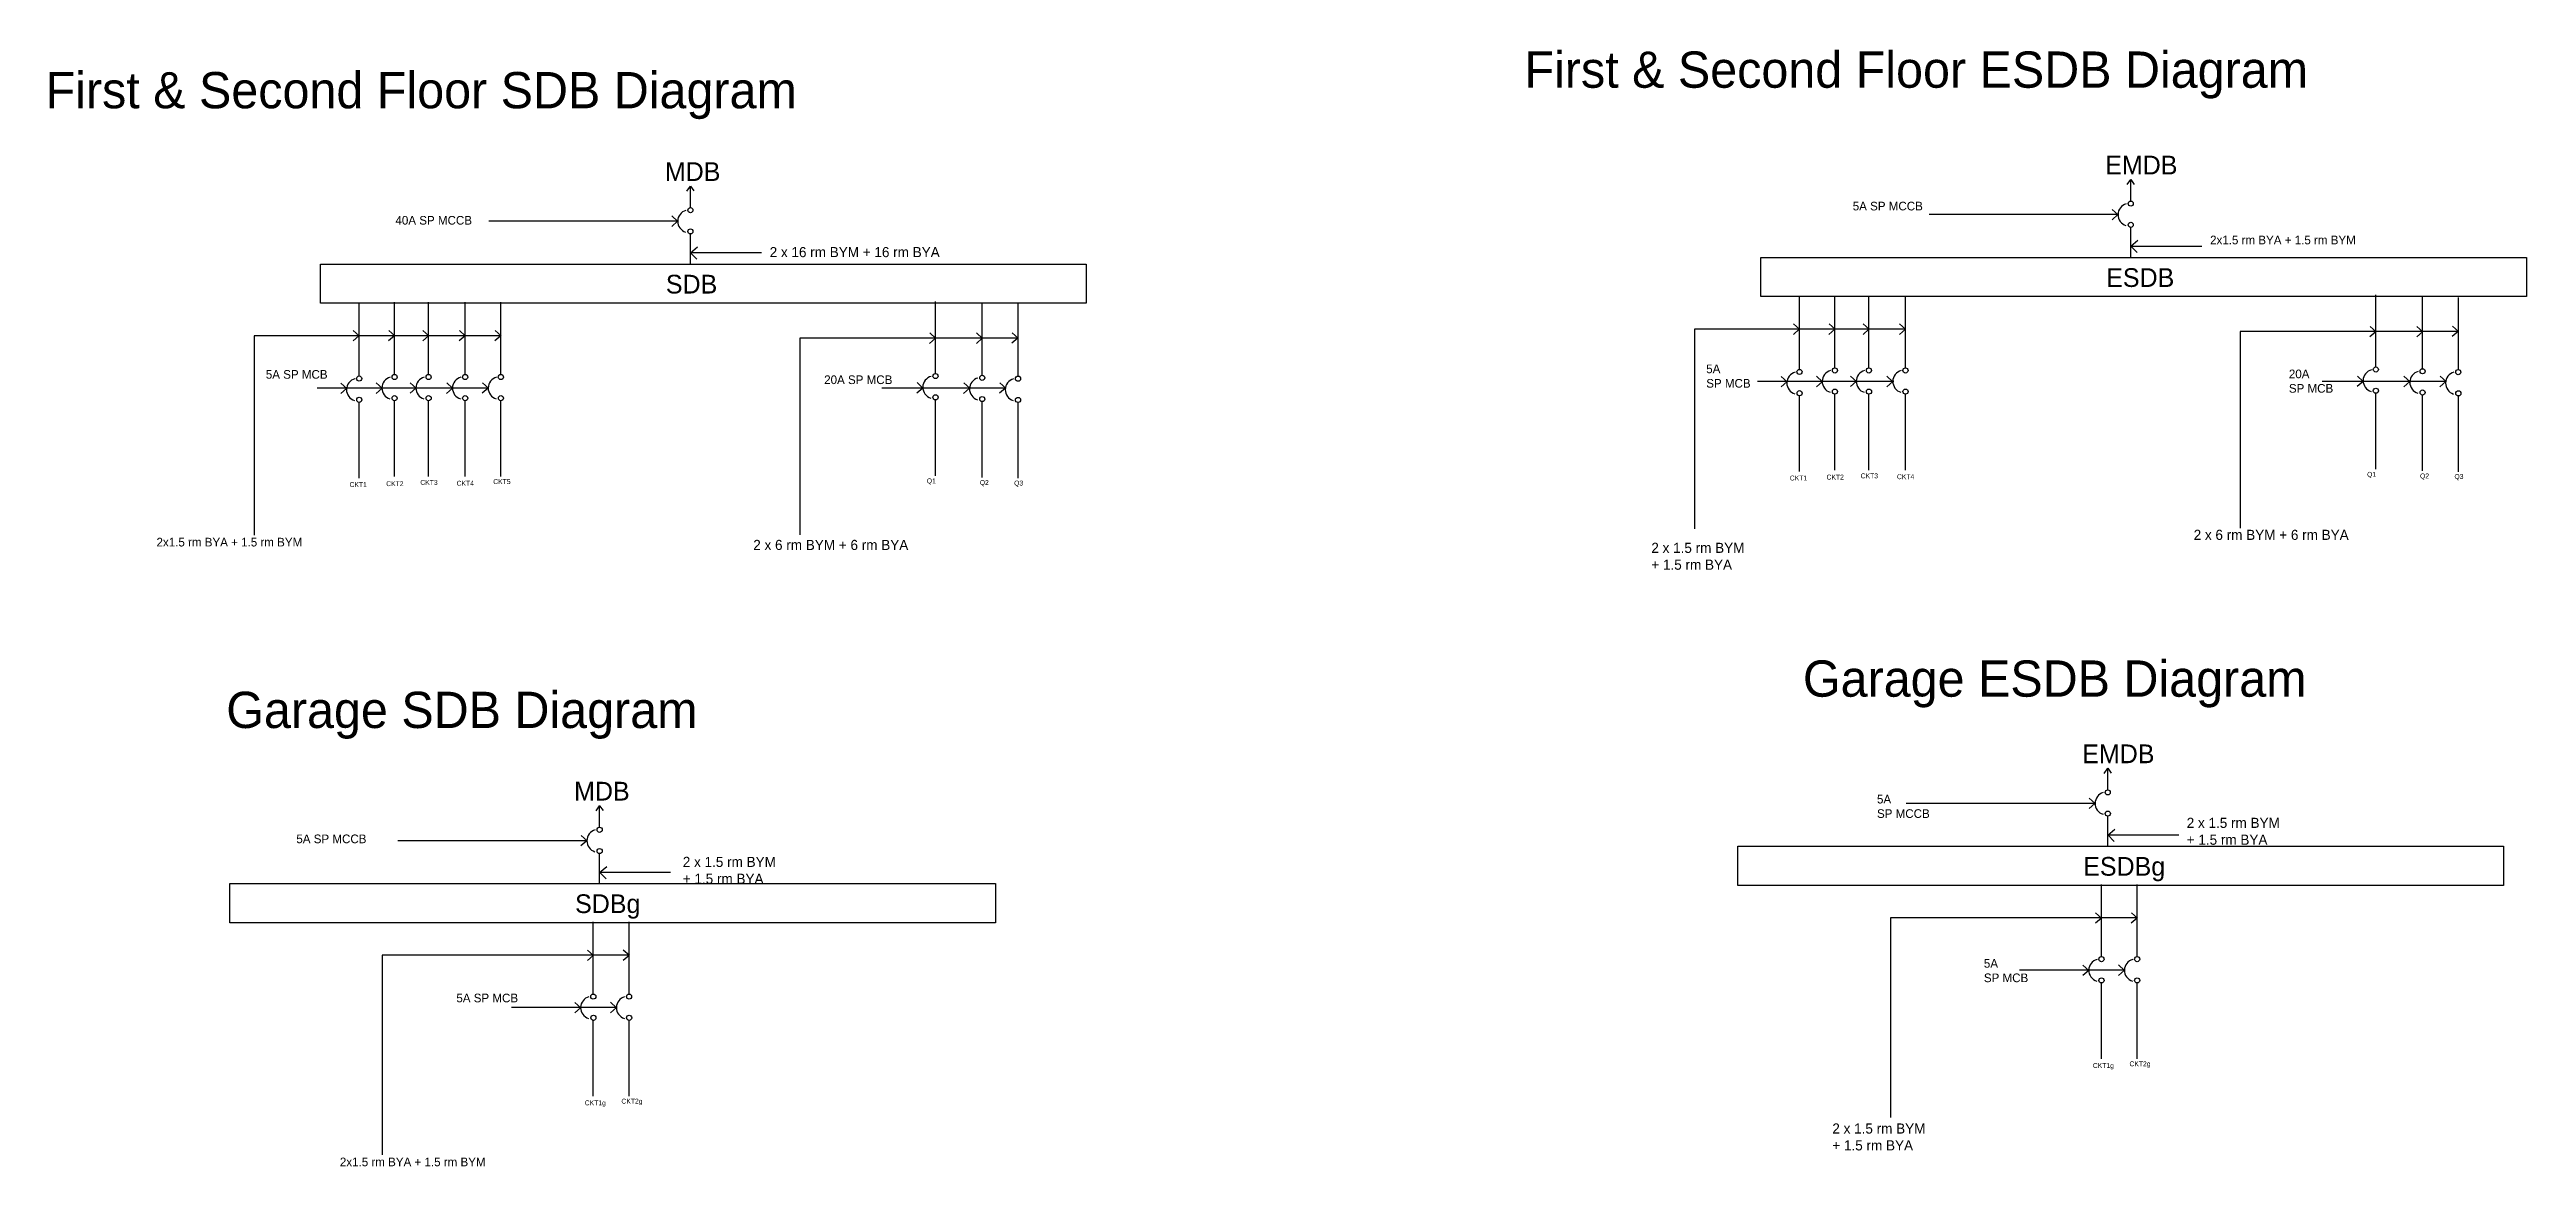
# Model space of a CAD drawing. Header units: inches. Extents: x -1380 to -106, y -233 to 422.
# Drawn here: x -430.1 to -105.6, y 266.1 to 412.3 of the extents above; entities that cross this region are included whole.
import ezdxf

# ---------------------------------------------------------------- set-up
doc = ezdxf.new("R2010")
doc.units = ezdxf.units.IN
doc.header["$MEASUREMENT"] = 0

msp = doc.modelspace()

# ---------------------------------------------------------------- texts
at = {"attachment_point": 1}
for s, insert, char_height, width in [('First & Second Floor ESDB Diagram', (-236.86, 412.09), 4.7466, 353.4069), ('First & Second Floor SDB Diagram', (-430.58, 409.4), 4.7466, 353.4069), ('MDB', (-349.46, 397.59), 2.45, 150.4824), ('EMDB', (-160.79, 398.45), 2.45, 150.4824), ('40A SP MCCB', (-384.75, 390.56), 1.134, 84.4338), ('5A SP MCCB', (-193.86, 392.42), 1.134, 84.4338), ('{\\H1.167x;2 x 16 rm BYM + 16 rm BYA}', (-335.73, 386.49), 1.134, 84.4338), ('2x1.5 rm BYA + 1.5 rm BYM', (-147.05, 387.98), 1.134, 84.4338), ('SDB', (-349.33, 382.86), 2.45, 150.4824), ('ESDB', (-160.66, 383.72), 2.45, 150.4824), ('5A SP MCB ', (-401.73, 370.39), 1.134, 84.4338), ('5A\\PSP MCB ', (-213.05, 371.11), 1.134, 84.4338), ('20A\\PSP MCB ', (-136.73, 370.45), 1.134, 84.4338), ('20A SP MCB ', (-328.59, 369.69), 1.134, 84.4338), ('Q1', (-126.48, 357.06), 0.644, 11.0755), ('CKT1', (-390.77, 355.72), 0.644, 11.0755), ('CKT2', (-385.96, 355.84), 0.644, 11.0755), ('CKT3', (-381.49, 356), 0.644, 11.0755), ('CKT4', (-376.74, 355.89), 0.644, 11.0755), ('CKT5', (-371.94, 356.11), 0.644, 11.0755), ('Q1', (-315.15, 356.2), 0.644, 11.0755), ('Q2', (-308.21, 355.99), 0.644, 11.0755), ('Q3', (-303.71, 355.92), 0.644, 11.0755), ('CKT1', (-202.1, 356.58), 0.644, 11.0755), ('CKT2', (-197.29, 356.7), 0.644, 11.0755), ('CKT3', (-192.82, 356.86), 0.644, 11.0755), ('CKT4', (-188.07, 356.75), 0.644, 11.0755), ('Q2', (-119.55, 356.85), 0.644, 11.0755), ('Q3', (-115.04, 356.78), 0.644, 11.0755), ('2x1.5 rm BYA + 1.5 rm BYM', (-416.05, 348.43), 1.134, 84.4338), ('{\\H1.167x;2 x 6 rm BYM + 6 rm BYA }', (-337.88, 348.16), 1.134, 84.4338), ('{\\H1.167x;2 x 1.5 rm BYM \\P+ 1.5 rm BYA}', (-220.24, 347.78), 1.134, 84.4338), ('{\\H1.167x;2 x 6 rm BYM + 6 rm BYA }', (-149.2, 349.48), 1.134, 84.4338), ('Garage ESDB Diagram', (-200.38, 332.38), 4.7466, 353.4069), ('Garage SDB Diagram', (-406.91, 328.28), 4.7466, 353.4069), ('EMDB', (-163.8, 321.38), 2.45, 150.4824), ('MDB', (-361.35, 316.49), 2.45, 150.4824), ('5A\\PSP MCCB ', (-190.68, 314.79), 1.134, 84.4338), ('{\\H1.167x;2 x 1.5 rm BYM \\P+ 1.5 rm BYA}', (-150.11, 311.78), 1.134, 84.4338), ('5A SP MCCB', (-397.73, 309.59), 1.134, 84.4338), ('{\\H1.167x;2 x 1.5 rm BYM \\P+ 1.5 rm BYA}', (-347.11, 306.67), 1.134, 84.4338), ('ESDBg', (-163.67, 306.65), 2.45, 150.4824), ('SDBg', (-361.22, 301.76), 2.45, 150.4824), ('5A\\PSP MCB ', (-176.68, 293.29), 1.134, 84.4338), ('5A SP MCB ', (-376.77, 288.76), 1.134, 84.4338), ('CKT1g', (-162.41, 279.68), 0.644, 11.0755), ('CKT2g', (-157.61, 279.9), 0.644, 11.0755), ('CKT1g', (-359.95, 274.79), 0.644, 11.0755), ('CKT2g', (-355.15, 275.01), 0.644, 11.0755), ('{\\H1.167x;2 x 1.5 rm BYM \\P+ 1.5 rm BYA}', (-196.53, 271.77), 1.134, 84.4338), ('2x1.5 rm BYA + 1.5 rm BYM', (-392.03, 267.3), 1.134, 84.4338)]:
    msp.add_mtext(s, dxfattribs=dict(at, insert=insert, char_height=char_height, width=width))

# ---------------------------------------------------------------- linework, layer by layer
for p, q in [((-346.58, 393.81), (-346.12, 394.46)), ((-346.12, 394.46), (-345.67, 393.84)), ((-346.11, 391.65), (-346.11, 394.48)), ((-157.91, 394.67), (-157.45, 395.32)), ((-157.45, 395.32), (-157, 394.7)), ((-157.44, 392.51), (-157.44, 395.34)), ((-347.8, 389.87), (-372.53, 389.87)), ((-347.79, 389.87), (-348.56, 389.19)), ((-347.76, 389.85), (-348.54, 390.56)), ((-159.13, 390.73), (-183.86, 390.73)), ((-159.12, 390.73), (-159.89, 390.05)), ((-159.09, 390.71), (-159.88, 391.42)), ((-346.11, 384.27), (-346.11, 388.2)), ((-346.11, 385.73), (-345.2, 386.51)), ((-157.44, 385.13), (-157.44, 389.06)), ((-157.44, 386.59), (-156.53, 387.37)), ((-157.44, 386.61), (-156.59, 385.76)), ((-148.14, 386.58), (-157.42, 386.58)), ((-346.11, 385.75), (-345.26, 384.9)), ((-336.81, 385.72), (-346.09, 385.72)), ((-200.83, 370.47), (-200.83, 379.92)), ((-196.19, 370.68), (-196.19, 380.12)), ((-191.73, 370.68), (-191.73, 380.12)), ((-186.94, 370.68), (-186.94, 380.12)), ((-125.34, 370.79), (-125.34, 380.23)), ((-119.21, 370.57), (-119.21, 380.01)), ((-114.53, 370.46), (-114.53, 379.9)), ((-389.5, 369.61), (-389.5, 379.06)), ((-384.86, 369.82), (-384.86, 379.26)), ((-380.4, 369.82), (-380.4, 379.26)), ((-375.61, 369.82), (-375.61, 379.26)), ((-370.94, 369.82), (-370.94, 379.26)), ((-314.01, 369.93), (-314.01, 379.37)), ((-307.88, 369.71), (-307.88, 379.15)), ((-303.2, 369.6), (-303.2, 379.04)), ((-200.83, 375.73), (-201.61, 376.44)), ((-196.17, 375.73), (-196.96, 376.44)), ((-191.7, 375.72), (-192.49, 376.43)), ((-186.93, 375.72), (-187.72, 376.43)), ((-370.93, 374.88), (-403.26, 374.88)), ((-403.26, 374.88), (-403.26, 348.76)), ((-389.53, 374.88), (-390.3, 374.2)), ((-389.5, 374.87), (-390.28, 375.58)), ((-384.87, 374.88), (-385.65, 374.2)), ((-384.84, 374.87), (-385.63, 375.58)), ((-380.4, 374.87), (-381.17, 374.2)), ((-380.37, 374.86), (-381.16, 375.57)), ((-375.63, 374.87), (-376.4, 374.2)), ((-375.6, 374.86), (-376.38, 375.57)), ((-370.93, 374.87), (-371.71, 374.2)), ((-370.9, 374.86), (-371.69, 375.57)), ((-303.24, 374.56), (-331.8, 374.56)), ((-331.8, 374.56), (-331.8, 348.83)), ((-314.01, 374.55), (-314.78, 373.87)), ((-313.98, 374.53), (-314.77, 375.24)), ((-307.88, 374.55), (-308.65, 373.87)), ((-307.85, 374.53), (-308.63, 375.24)), ((-303.22, 374.58), (-303.99, 373.9)), ((-303.19, 374.56), (-303.98, 375.27)), ((-186.93, 375.74), (-214.59, 375.74)), ((-214.59, 375.74), (-214.59, 349.62)), ((-200.86, 375.74), (-201.63, 375.06)), ((-196.2, 375.74), (-196.98, 375.06)), ((-191.73, 375.73), (-192.51, 375.06)), ((-186.96, 375.73), (-187.73, 375.06)), ((-114.57, 375.42), (-143.13, 375.42)), ((-143.13, 375.42), (-143.13, 349.69)), ((-125.34, 375.41), (-126.12, 374.73)), ((-125.31, 375.39), (-126.1, 376.1)), ((-119.21, 375.41), (-119.98, 374.73)), ((-119.18, 375.39), (-119.97, 376.1)), ((-114.55, 375.44), (-115.33, 374.76)), ((-114.52, 375.42), (-115.31, 376.13)), ((-372.51, 368.03), (-395.01, 368.03)), ((-391.14, 367.99), (-391.91, 367.32)), ((-391.11, 367.98), (-391.9, 368.69)), ((-386.5, 368.02), (-387.27, 367.34)), ((-386.47, 368), (-387.26, 368.71)), ((-382.06, 368.04), (-382.83, 367.36)), ((-382.03, 368.02), (-382.82, 368.73)), ((-377.29, 368.02), (-378.06, 367.34)), ((-377.26, 368), (-378.04, 368.71)), ((-372.6, 368.04), (-373.38, 367.36)), ((-372.57, 368.02), (-373.36, 368.73)), ((-304.86, 368.03), (-321.03, 368.03)), ((-315.68, 368.04), (-316.45, 367.36)), ((-315.65, 368.03), (-316.43, 368.74)), ((-309.56, 368.01), (-310.33, 367.33)), ((-309.53, 368), (-310.31, 368.71)), ((-304.84, 368.03), (-305.61, 367.35)), ((-304.81, 368.01), (-305.6, 368.72)), ((-188.47, 368.89), (-206.34, 368.89)), ((-202.47, 368.85), (-203.24, 368.18)), ((-202.44, 368.84), (-203.23, 369.55)), ((-200.83, 357.09), (-200.83, 367.02)), ((-197.83, 368.88), (-198.6, 368.2)), ((-197.8, 368.86), (-198.59, 369.57)), ((-196.19, 357.3), (-196.19, 367.23)), ((-193.39, 368.9), (-194.16, 368.22)), ((-193.36, 368.88), (-194.15, 369.59)), ((-191.73, 357.3), (-191.73, 367.23)), ((-188.62, 368.88), (-189.39, 368.2)), ((-188.59, 368.86), (-189.38, 369.57)), ((-186.94, 357.3), (-186.94, 367.23)), ((-116.19, 368.89), (-132.36, 368.89)), ((-127.01, 368.9), (-127.78, 368.22)), ((-126.98, 368.89), (-127.76, 369.6)), ((-125.34, 357.41), (-125.34, 367.34)), ((-120.89, 368.87), (-121.66, 368.19)), ((-120.86, 368.86), (-121.65, 369.57)), ((-119.21, 357.19), (-119.21, 367.12)), ((-116.17, 368.89), (-116.94, 368.21)), ((-116.14, 368.87), (-116.93, 369.58)), ((-114.53, 357.08), (-114.53, 367.01)), ((-389.5, 356.23), (-389.5, 366.16)), ((-384.86, 356.44), (-384.86, 366.37)), ((-380.4, 356.44), (-380.4, 366.37)), ((-375.61, 356.44), (-375.61, 366.37)), ((-370.94, 356.44), (-370.94, 366.37)), ((-314.01, 356.55), (-314.01, 366.48)), ((-307.88, 356.33), (-307.88, 366.26)), ((-303.2, 356.22), (-303.2, 366.15)), ((-160.92, 317.6), (-160.46, 318.26)), ((-160.46, 318.26), (-160.01, 317.63)), ((-160.45, 315.44), (-160.45, 318.27)), ((-358.47, 312.71), (-358.01, 313.36)), ((-358.01, 313.36), (-357.56, 312.74)), ((-358, 310.55), (-358, 313.38)), ((-162.15, 313.66), (-186.87, 313.66)), ((-162.13, 313.66), (-162.9, 312.98)), ((-162.1, 313.64), (-162.89, 314.35)), ((-160.45, 308.06), (-160.45, 311.99)), ((-359.69, 308.77), (-384.42, 308.77)), ((-359.68, 308.76), (-360.45, 308.09)), ((-359.65, 308.75), (-360.43, 309.46)), ((-160.45, 309.52), (-159.54, 310.3)), ((-160.45, 309.54), (-159.6, 308.69)), ((-151.15, 309.51), (-160.43, 309.51)), ((-358, 303.17), (-358, 307.1)), ((-358, 304.63), (-357.08, 305.41)), ((-358, 304.65), (-357.15, 303.79)), ((-348.7, 304.62), (-357.97, 304.62)), ((-161.28, 293.61), (-161.28, 303.05)), ((-156.6, 293.61), (-156.6, 303.05)), ((-156.6, 298.67), (-188.93, 298.67)), ((-188.93, 298.67), (-188.93, 272.55)), ((-161.29, 298.66), (-162.06, 297.99)), ((-161.26, 298.65), (-162.05, 299.36)), ((-156.6, 298.66), (-157.37, 297.99)), ((-156.57, 298.65), (-157.36, 299.36)), ((-358.83, 288.72), (-358.83, 298.16)), ((-354.15, 288.72), (-354.15, 298.16)), ((-354.14, 293.78), (-386.47, 293.78)), ((-386.47, 293.78), (-386.47, 267.66)), ((-358.84, 293.77), (-359.61, 293.09)), ((-358.81, 293.76), (-359.6, 294.47)), ((-354.15, 293.77), (-354.92, 293.09)), ((-354.11, 293.76), (-354.9, 294.47)), ((-162.92, 291.79), (-163.71, 292.5)), ((-158.24, 291.81), (-159.03, 292.52)), ((-158.18, 291.82), (-172, 291.82)), ((-162.95, 291.81), (-163.72, 291.13)), ((-161.28, 280.23), (-161.28, 290.16)), ((-158.27, 291.83), (-159.04, 291.15)), ((-156.6, 280.23), (-156.6, 290.16)), ((-355.72, 286.93), (-369.55, 286.93)), ((-360.5, 286.91), (-361.27, 286.24)), ((-360.47, 286.9), (-361.26, 287.61)), ((-355.81, 286.94), (-356.59, 286.26)), ((-355.78, 286.92), (-356.57, 287.63)), ((-358.83, 275.34), (-358.83, 285.27)), ((-354.15, 275.34), (-354.15, 285.27))]:
    msp.add_line(p, q)
for points in [[(-394.57, 384.26), (-294.28, 384.26), (-294.28, 379.14), (-394.57, 379.14)], [(-205.9, 385.12), (-105.61, 385.12), (-105.61, 380), (-205.9, 380)], [(-208.91, 308.05), (-108.62, 308.05), (-108.62, 302.93), (-208.91, 302.93)], [(-406.46, 303.16), (-306.16, 303.16), (-306.16, 298.04), (-406.46, 298.04)]]:
    msp.add_lwpolyline(points, close=True)
for centre in [(-346.11, 391.32), (-157.44, 392.18), (-157.44, 389.4), (-346.11, 388.54), (-314.01, 369.6), (-200.83, 370.14), (-196.19, 370.34), (-191.74, 370.34), (-186.95, 370.34), (-125.34, 370.46), (-119.21, 370.23), (-114.54, 370.12), (-389.5, 369.28), (-389.49, 366.5), (-384.86, 369.48), (-384.86, 366.71), (-380.41, 369.48), (-380.4, 366.71), (-375.62, 369.48), (-375.61, 366.71), (-370.94, 369.48), (-370.93, 366.71), (-314, 366.82), (-307.88, 369.37), (-307.88, 366.59), (-303.2, 369.26), (-303.2, 366.48), (-200.82, 367.36), (-196.19, 367.57), (-191.73, 367.57), (-186.94, 367.57), (-125.33, 367.68), (-119.21, 367.45), (-114.53, 367.34), (-160.46, 315.11), (-160.45, 312.33), (-358, 310.21), (-358, 307.43), (-161.28, 293.28), (-156.6, 293.28), (-161.28, 290.5), (-156.6, 290.5), (-358.83, 288.38), (-358.82, 285.6), (-354.15, 288.38), (-354.14, 285.6)]:
    msp.add_circle(centre, 0.336)
for centre in [(-346.3, 389.86), (-157.63, 390.72), (-201.01, 368.68), (-196.38, 368.89), (-191.92, 368.89), (-187.13, 368.89), (-125.52, 369), (-119.4, 368.78), (-114.72, 368.67), (-389.68, 367.82), (-385.04, 368.03), (-380.59, 368.03), (-375.8, 368.03), (-371.12, 368.03), (-314.19, 368.14), (-308.07, 367.92), (-303.39, 367.81), (-160.64, 313.65), (-358.19, 308.76), (-161.46, 291.82), (-156.79, 291.82), (-359.01, 286.93), (-354.33, 286.93)]:
    msp.add_arc(centre, 1.48, 105.4546, 252.9524)

msp.set_redraw_order([(e.dxf.handle, doc.entitydb.next_handle()) for e in msp.query("TEXT MTEXT ATTDEF DIMENSION ARC_DIMENSION")])  # texts and dimensions are drawn at this point

doc.saveas('drawing.dxf')
